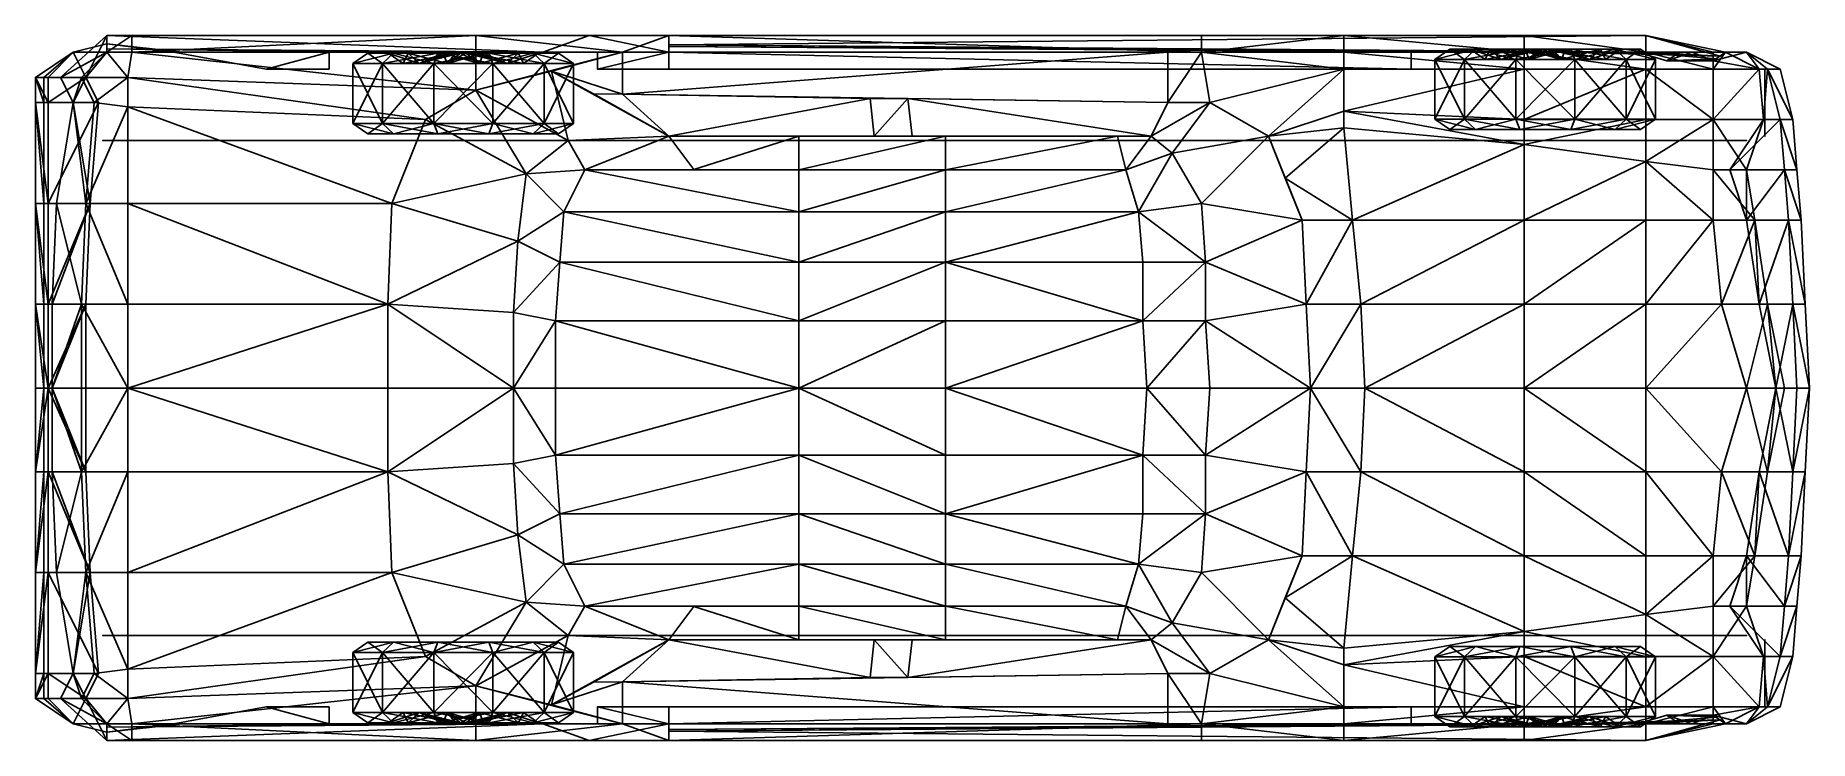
# Model space of a CAD drawing. Extents: x -5.37 to 0, y -1.07 to 1.07.
import ezdxf

# ---------------------------------------------------------------- set-up
doc = ezdxf.new("R2010")
doc.units = 0
doc.layers.get('0').update_dxf_attribs({"linetype": 'CONTINUOUS'})

msp = doc.modelspace()

# ---------------------------------------------------------------- meshes
at = {"color": 254, "linetype": 'BYBLOCK'}
mesh = msp.add_polyface(dxfattribs=at)
corners = [(-0.0635, 0.508, 0.381), (-0.0762, 0.6604, 0.381), (-0.0254, 0.508, 0.4953), (-0.0381, 0.6604, 0.4953), (-0.0762, 0.6604, 0.5842), (-0.0635, 0.508, 0.5842), (-5.207, 0.5588, 0.5842), (-5.1816, 0.8636, 0.5842), (-5.334, 0.5588, 0.5842), (-5.334, 0.8636, 0.5842), (-5.3721, 0.8636, 0.508), (-5.3721, 0.5588, 0.508), (-5.3467, 0.5588, 0.381), (-5.3467, 0.8636, 0.381), (-5.3721, 0.254, 0.508), (-5.3467, 0.254, 0.381), (-5.334, 0.254, 0.5842), (-5.2197, 0.254, 0.5842), (-0.0127, 0.254, 0.4953), (-0.0508, 0.254, 0.5842), (-0.0508, 0.254, 0.381), (-5.3721, 0, 0.508), (-5.3467, 0, 0.381), (-5.334, 0, 0.5842), (-5.2197, 0, 0.5842), (0, 0, 0.4953), (-0.0381, 0, 0.5842), (-0.0381, 0, 0.381), (-5.3721, 0.9398, 0.508), (-5.3467, 0.9398, 0.381), (-5.334, 0.9398, 0.5842), (-5.2197, 0.9398, 0.5842), (-0.0508, 0.8128, 0.4953), (-0.0889, 0.8128, 0.5842), (-0.0889, 0.8128, 0.381), (-0.127, 0.9652, 0.381), (-0.0889, 0.9652, 0.4953), (-0.127, 0.9652, 0.5842), (-5.2578, 1.016, 0.508), (-5.2578, 1.016, 0.381), (-5.1562, 1.016, 0.5842), (-5.1562, 1.0414, 0.508), (-5.1562, 1.0414, 0.381), (-4.9276, 1.016, 0.5207), (-4.9276, 1.016, 0.508), (-4.953, 1.016, 0.381), (-0.1905, 1.016, 0.4953), (-0.1524, 0.9652, 0.5842), (-0.1905, 1.016, 0.381), (-0.3556, 1.016, 0.4953), (-0.2921, 0.9906, 0.5842), (-0.3302, 1.016, 0.381), (-0.3937, 1.016, 0.4191), (-0.4318, 0.9906, 0.5588), (-0.4318, -0.9906, 0.5588), (-0.3556, -1.016, 0.4953), (-0.2921, -0.9906, 0.5842), (-0.3937, -1.016, 0.4191), (-0.3302, -1.016, 0.381), (-0.1905, -1.016, 0.4953), (-0.1905, -1.016, 0.381), (-0.1524, -0.9652, 0.5842), (-0.0889, -0.9652, 0.4953), (-0.127, -0.9652, 0.381), (-0.127, -0.9652, 0.5842), (-4.9276, -1.016, 0.508), (-5.1562, -1.0414, 0.508), (-4.953, -1.016, 0.381), (-5.1562, -1.0414, 0.381), (-4.9276, -1.016, 0.5207), (-5.1562, -1.016, 0.5842), (-5.2578, -1.016, 0.508), (-5.2578, -1.016, 0.381), (-5.2197, -0.9398, 0.5842), (-5.3467, -0.9398, 0.381), (-5.3721, -0.9398, 0.508), (-5.334, -0.9398, 0.5842), (-0.0508, -0.8128, 0.4953), (-0.0889, -0.8128, 0.5842), (-0.0889, -0.8128, 0.381), (-0.0762, -0.6604, 0.381), (-0.0381, -0.6604, 0.4953), (-0.0762, -0.6604, 0.5842), (-5.1816, -0.8636, 0.5842), (-5.334, -0.8636, 0.5842), (-5.3721, -0.8636, 0.508), (-5.3467, -0.8636, 0.381), (-0.0508, -0.254, 0.381), (-0.0127, -0.254, 0.4953), (-0.0508, -0.254, 0.5842), (-5.2197, -0.254, 0.5842), (-5.334, -0.254, 0.5842), (-5.3721, -0.254, 0.508), (-5.3467, -0.254, 0.381), (-0.0635, -0.508, 0.381), (-0.0254, -0.508, 0.4953), (-0.0635, -0.508, 0.5842), (-5.207, -0.5588, 0.5842), (-5.334, -0.5588, 0.5842), (-5.3721, -0.5588, 0.508), (-5.3467, -0.5588, 0.381)]
mesh.append_faces([[corners[k] for k in face] for face in [(30, 38, 28), (38, 29, 28), (40, 38, 31), (37, 46, 47), (46, 35, 48), (46, 50, 47), (56, 59, 61), (63, 59, 60), (59, 64, 61), (71, 70, 73), (74, 71, 75), (71, 76, 75)]], dxfattribs={"vtx0": -1, "color": 254})
mesh.append_faces([[corners[k] for k in face] for face in [(43, 41, 40), (52, 49, 51), (67, 66, 68), (66, 70, 71)]], dxfattribs={"vtx0": -1, "vtx1": -1, "color": 254})
mesh.append_faces([[corners[k] for k in face] for face in [(40, 41, 38), (41, 45, 42), (55, 57, 58), (66, 69, 70)]], dxfattribs={"vtx0": -1, "vtx2": -1, "color": 254})
mesh.append_faces([[corners[k] for k in face] for face in [(21, 14, 22), (24, 17, 23), (27, 20, 25), (29, 13, 28), (30, 9, 31), (32, 3, 34), (34, 35, 32), (36, 32, 35), (54, 55, 56), (54, 57, 55), (59, 55, 60), (62, 59, 63), (62, 64, 59), (65, 66, 67), (65, 69, 66), (72, 68, 71), (72, 71, 74), (73, 76, 71), (62, 77, 64), (78, 64, 77), (77, 81, 78), (76, 84, 75), (26, 89, 25), (21, 92, 23)]], dxfattribs={"vtx1": -1, "color": 254})
mesh.append_faces([[corners[k] for k in face] for face in [(0, 1, 2), (3, 2, 1), (2, 3, 4), (4, 5, 2), (6, 7, 8), (9, 8, 7), (8, 9, 10), (10, 11, 8), (11, 10, 12), (13, 12, 10), (14, 11, 15), (12, 15, 11), (16, 8, 11), (11, 14, 16), (17, 6, 16), (8, 16, 6), (18, 2, 5), (5, 19, 18), (20, 0, 18), (2, 18, 0), (15, 22, 14), (23, 16, 14), (16, 23, 17), (25, 18, 19), (18, 25, 20), (10, 28, 13), (28, 10, 9), (7, 31, 9), (33, 4, 3), (1, 34, 3), (38, 41, 42), (46, 49, 50), (48, 51, 49), (58, 60, 55), (55, 59, 56), (66, 71, 68), (79, 80, 81), (82, 78, 81), (73, 83, 84), (85, 75, 84), (75, 85, 86), (25, 88, 87), (88, 25, 89), (23, 91, 90), (91, 23, 92), (22, 93, 92), (94, 87, 88), (88, 95, 94), (95, 88, 96), (89, 96, 88), (97, 90, 91), (91, 98, 97), (98, 91, 99), (92, 99, 91), (99, 92, 93), (93, 100, 99), (85, 99, 100), (100, 86, 85), (84, 98, 85), (99, 85, 98), (83, 97, 98), (98, 84, 83), (81, 95, 82), (96, 82, 95), (80, 94, 95), (95, 81, 80)]], dxfattribs={"vtx1": -1, "vtx2": -1, "color": 254})
mesh.append_faces([[corners[k] for k in face] for face in [(14, 21, 23), (19, 26, 25), (9, 30, 28), (3, 32, 33), (32, 36, 37), (37, 33, 32), (30, 31, 38), (38, 39, 29), (42, 39, 38), (43, 44, 41), (41, 44, 45), (37, 36, 46), (46, 36, 35), (49, 46, 48), (52, 53, 49), (49, 53, 50), (63, 79, 77), (77, 62, 63), (81, 77, 79), (84, 76, 73), (86, 74, 75), (87, 27, 25), (90, 24, 23), (92, 21, 22)]], dxfattribs={"vtx2": -1, "color": 254})
at = {"color": 0, "linetype": 'BYBLOCK'}
mesh = msp.add_polyface(dxfattribs=at)
corners = [(-3.9116, 0.4445, 1.5113), (-3.7719, 0.5334, 1.5748), (-3.8862, 0.6477, 1.5113), (-5.0927, 0.5588, 1.1049), (-4.2926, 0.5588, 1.1938), (-5.0927, 0.8509, 1.0795), (-4.191, 0.8128, 1.1684), (-5.1943, 0.8636, 1.0414), (-5.2197, 0.5588, 1.0541), (-5.3086, 0.5588, 0.9144), (-5.2578, 0.8636, 0.9144), (-5.1816, 0.8636, 0.5842), (-5.207, 0.5588, 0.5842), (-5.3213, 0.254, 0.9144), (-5.2197, 0.254, 0.5842), (-5.2324, 0.254, 1.0668), (-5.0927, 0.254, 1.1176), (-4.3053, 0.254, 1.1938), (-3.9243, 0.2286, 1.5113), (-3.7846, 0.381, 1.5875), (-5.3213, 0, 0.9144), (-5.2197, 0, 0.5842), (-5.2324, 0, 1.0668), (-5.0927, 0, 1.1176), (-4.3053, 0, 1.1938), (-3.9243, 0, 1.5113), (-3.7973, 0.2032, 1.5875), (-5.2324, 0.9398, 1.0287), (-5.2959, 0.9398, 0.9144), (-5.0927, 0.9398, 1.0795), (-4.0386, 0.9017, 1.143), (-3.7592, 0.7493, 1.5113), (-3.81, 0.9587, 1.1031), (-5.1562, 1.016, 1.0033), (-5.1562, 1.0668, 0.9144), (-5.08, 1.016, 1.0287), (-4.0386, 1.016, 1.0922), (-3.5941, 1.016, 1.0668), (-5.08, 1.0668, 0.9144), (-4.0386, 1.0668, 0.9144), (-4.4831, 1.016, 0.4191), (-4.4831, 0.9652, 0.3048), (-4.6736, 0.9652, 0.3048), (-4.953, 1.016, 0.381), (-4.4577, 1.016, 0.5334), (-4.9276, 1.016, 0.5207), (-4.3942, 1.016, 0.5842), (-5.1562, 1.016, 0.5842), (-4.3307, 1.016, 0.6477), (-3.8354, 1.016, 0.6477), (-3.7592, 1.016, 0.5842), (-5.1562, 1.0261, 0.6477), (-3.6957, 1.0668, 0.9144)]
mesh.append_faces([[corners[k] for k in face] for face in [(0, 1, 2), (5, 4, 6), (5, 8, 3), (10, 8, 7), (10, 12, 9), (9, 15, 8), (3, 17, 4), (10, 27, 28), (29, 7, 5), (29, 6, 30), (28, 33, 34), (33, 38, 34)]], dxfattribs={"vtx0": -1, "color": 0})
mesh.append_faces([[corners[k] for k in face] for face in [(13, 15, 9), (16, 17, 3), (18, 19, 0), (31, 32, 30), (35, 30, 36), (46, 51, 48), (34, 49, 51)]], dxfattribs={"vtx0": -1, "vtx1": -1, "color": 0})
mesh.append_faces([[corners[k] for k in face] for face in [(33, 35, 38)]], dxfattribs={"vtx0": -1, "vtx1": -1, "vtx2": -1, "color": 0})
mesh.append_faces([[corners[k] for k in face] for face in [(16, 8, 15), (33, 29, 35), (35, 39, 38), (39, 36, 37), (40, 42, 43), (46, 47, 51)]], dxfattribs={"vtx0": -1, "vtx2": -1, "color": 0})
mesh.append_faces([[corners[k] for k in face] for face in [(3, 4, 5), (9, 8, 10), (22, 15, 20), (7, 27, 10), (5, 6, 29)]], dxfattribs={"vtx1": -1, "color": 0})
mesh.append_faces([[corners[k] for k in face] for face in [(12, 14, 13), (20, 13, 14), (13, 20, 15), (23, 16, 15), (24, 17, 23), (16, 23, 17), (18, 25, 26), (35, 36, 39), (44, 40, 43), (43, 45, 44), (46, 44, 45), (45, 47, 46), (34, 52, 49)]], dxfattribs={"vtx1": -1, "vtx2": -1, "color": 0})
mesh.append_faces([[corners[k] for k in face] for face in [(5, 7, 8), (10, 11, 12), (13, 9, 12), (16, 3, 8), (14, 21, 20), (15, 22, 23), (29, 27, 7), (28, 27, 33), (33, 27, 29), (35, 29, 30), (30, 37, 36), (40, 41, 42), (46, 48, 49), (49, 50, 46)]], dxfattribs={"vtx2": -1, "color": 0})
at = {"color": 240, "linetype": 'BYBLOCK'}
mesh = msp.add_polyface(dxfattribs=at)
corners = [(-5.2578, 0.8636, 0.9144), (-5.2959, 0.9398, 0.9144), (-5.2197, 0.9398, 0.5842), (-5.1816, 0.8636, 0.5842), (-5.1562, 1.0668, 0.9144), (-5.1562, 1.016, 0.5842), (-5.2959, -0.9398, 0.9144), (-5.2197, -0.9398, 0.5842), (-5.1562, -1.0668, 0.9144), (-5.1562, -1.016, 0.5842), (-5.2578, -0.8636, 0.9144), (-5.1816, -0.8636, 0.5842)]
mesh.append_faces([[corners[k] for k in face] for face in [(2, 4, 5), (8, 7, 9)]], dxfattribs={"vtx0": -1, "color": 240})
mesh.append_faces([[corners[k] for k in face] for face in [(6, 7, 8), (6, 10, 7), (11, 7, 10)]], dxfattribs={"vtx1": -1, "color": 240})
mesh.append_faces([[corners[k] for k in face] for face in [(0, 1, 2), (2, 3, 0), (2, 1, 4)]], dxfattribs={"vtx2": -1, "color": 240})
at = {"color": 254, "linetype": 'BYBLOCK'}
mesh = msp.add_polyface(dxfattribs=at)
corners = [(-0.8305, 1.0258, 0.3221), (-0.8001, 1.0258, 0.3302), (-0.8305, 1.0258, 0.3383), (-0.9824, 0.9944, 0.2814), (-0.9824, 0.9944, 0.379), (-1.0279, 1.0258, 0.2692), (-1.0279, 1.0258, 0.3912), (-0.8223, 1.0258, 0.3524), (-0.9335, 0.9944, 0.4636), (-0.9669, 1.0258, 0.497), (-0.8082, 1.0258, 0.3606), (-0.8489, 0.9944, 0.5125), (-0.8611, 1.0258, 0.558), (-0.792, 1.0258, 0.3606), (-0.7513, 0.9944, 0.5125), (-0.7391, 1.0258, 0.558), (-0.7779, 1.0258, 0.3524), (-0.6667, 0.9944, 0.4636), (-0.6333, 1.0258, 0.497), (-0.7697, 1.0258, 0.3383), (-0.6178, 0.9944, 0.379), (-0.5723, 1.0258, 0.3912), (-0.7697, 1.0258, 0.3221), (-0.6178, 0.9944, 0.2814), (-0.5723, 1.0258, 0.2692), (-0.7779, 1.0258, 0.308), (-0.6667, 0.9944, 0.1968), (-0.6333, 1.0258, 0.1634), (-0.792, 1.0258, 0.2998), (-0.7513, 0.9944, 0.1479), (-0.7391, 1.0258, 0.1024), (-0.8082, 1.0258, 0.2998), (-0.8489, 0.9944, 0.1479), (-0.8611, 1.0258, 0.1024), (-0.8223, 1.0258, 0.308), (-0.9335, 0.9944, 0.1968), (-0.9669, 1.0258, 0.1634), (-4.2435, 1.0131, 0.1634), (-4.2101, 0.9817, 0.1968), (-4.3045, 1.0131, 0.2692), (-4.259, 0.9817, 0.2814), (-4.0989, 1.0131, 0.308), (-4.1071, 1.0131, 0.3221), (-4.0767, 1.0131, 0.3302), (-4.1377, 1.0131, 0.1024), (-4.1255, 0.9817, 0.1479), (-4.0848, 1.0131, 0.2998), (-4.0157, 1.0131, 0.1024), (-4.0279, 0.9817, 0.1479), (-4.0686, 1.0131, 0.2998), (-3.9099, 1.0131, 0.1634), (-3.9433, 0.9817, 0.1968), (-4.0545, 1.0131, 0.308), (-3.8489, 1.0131, 0.2692), (-3.8944, 0.9817, 0.2814), (-4.0463, 1.0131, 0.3221), (-3.8489, 1.0131, 0.3912), (-3.8944, 0.9817, 0.379), (-4.0463, 1.0131, 0.3383), (-3.9099, 1.0131, 0.497), (-3.9433, 0.9817, 0.4636), (-4.0545, 1.0131, 0.3524), (-4.0157, 1.0131, 0.558), (-4.0279, 0.9817, 0.5125), (-4.0686, 1.0131, 0.3606), (-4.1377, 1.0131, 0.558), (-4.1255, 0.9817, 0.5125), (-4.0848, 1.0131, 0.3606), (-4.2435, 1.0131, 0.497), (-4.2101, 0.9817, 0.4636), (-4.0989, 1.0131, 0.3524), (-4.3045, 1.0131, 0.3912), (-4.259, 0.9817, 0.379), (-4.1071, 1.0131, 0.3383), (-4.0767, -1.0131, 0.3302), (-4.1071, -1.0131, 0.3221), (-4.1071, -1.0131, 0.3383), (-4.259, -0.9817, 0.2814), (-4.259, -0.9817, 0.379), (-4.3045, -1.0131, 0.2692), (-4.3045, -1.0131, 0.3912), (-4.0989, -1.0131, 0.3524), (-4.2101, -0.9817, 0.4636), (-4.2435, -1.0131, 0.497), (-4.0848, -1.0131, 0.3606), (-4.1255, -0.9817, 0.5125), (-4.1377, -1.0131, 0.558), (-4.0686, -1.0131, 0.3606), (-4.0279, -0.9817, 0.5125), (-4.0157, -1.0131, 0.558), (-4.0545, -1.0131, 0.3524), (-3.9433, -0.9817, 0.4636), (-3.9099, -1.0131, 0.497), (-4.0463, -1.0131, 0.3383), (-3.8944, -0.9817, 0.379), (-3.8489, -1.0131, 0.3912), (-4.0463, -1.0131, 0.3221), (-3.8944, -0.9817, 0.2814), (-3.8489, -1.0131, 0.2692), (-4.0545, -1.0131, 0.308), (-3.9433, -0.9817, 0.1968), (-3.9099, -1.0131, 0.1634), (-4.0686, -1.0131, 0.2998), (-4.0279, -0.9817, 0.1479), (-4.0157, -1.0131, 0.1024), (-4.0848, -1.0131, 0.2998), (-4.1255, -0.9817, 0.1479), (-4.1377, -1.0131, 0.1024), (-4.0989, -1.0131, 0.308), (-4.2101, -0.9817, 0.1968), (-4.2435, -1.0131, 0.1634), (-0.9335, -0.9944, 0.1968), (-0.9669, -1.0258, 0.1634), (-1.0279, -1.0258, 0.2692), (-0.9824, -0.9944, 0.2814), (-0.8223, -1.0258, 0.308), (-0.8305, -1.0258, 0.3221), (-0.8001, -1.0258, 0.3302), (-0.8489, -0.9944, 0.1479), (-0.8611, -1.0258, 0.1024), (-0.8082, -1.0258, 0.2998), (-0.7513, -0.9944, 0.1479), (-0.7391, -1.0258, 0.1024), (-0.792, -1.0258, 0.2998), (-0.6667, -0.9944, 0.1968), (-0.6333, -1.0258, 0.1634), (-0.7779, -1.0258, 0.308), (-0.6178, -0.9944, 0.2814), (-0.5723, -1.0258, 0.2692), (-0.7697, -1.0258, 0.3221), (-0.6178, -0.9944, 0.379), (-0.5723, -1.0258, 0.3912), (-0.7697, -1.0258, 0.3383), (-0.6667, -0.9944, 0.4636), (-0.6333, -1.0258, 0.497), (-0.7779, -1.0258, 0.3524), (-0.7513, -0.9944, 0.5125), (-0.7391, -1.0258, 0.558), (-0.792, -1.0258, 0.3606), (-0.8489, -0.9944, 0.5125), (-0.8611, -1.0258, 0.558), (-0.8082, -1.0258, 0.3606), (-0.9335, -0.9944, 0.4636), (-0.9669, -1.0258, 0.497), (-0.8223, -1.0258, 0.3524), (-0.9824, -0.9944, 0.379), (-1.0279, -1.0258, 0.3912), (-0.8305, -1.0258, 0.3383)]
mesh.append_faces([[corners[k] for k in face] for face in [(0, 1, 2), (5, 3, 6), (4, 6, 3), (2, 1, 7), (6, 4, 9), (8, 9, 4), (7, 1, 10), (9, 8, 12), (11, 12, 8), (10, 1, 13), (12, 11, 15), (14, 15, 11), (13, 1, 16), (15, 14, 18), (17, 18, 14), (16, 1, 19), (18, 17, 21), (20, 21, 17), (19, 1, 22), (21, 20, 24), (23, 24, 20), (22, 1, 25), (24, 23, 27), (26, 27, 23), (25, 1, 28), (27, 26, 30), (29, 30, 26), (28, 1, 31), (30, 29, 33), (32, 33, 29), (31, 1, 34), (33, 32, 36), (35, 36, 32), (34, 1, 0), (36, 35, 5), (3, 5, 35), (37, 38, 39), (40, 39, 38), (41, 43, 42), (44, 45, 37), (38, 37, 45), (46, 43, 41), (47, 48, 44), (45, 44, 48), (49, 43, 46), (50, 51, 47), (48, 47, 51), (52, 43, 49), (53, 54, 50), (51, 50, 54), (55, 43, 52), (56, 57, 53), (54, 53, 57), (58, 43, 55), (59, 60, 56), (57, 56, 60), (61, 43, 58), (62, 63, 59), (60, 59, 63), (64, 43, 61), (65, 66, 62), (63, 62, 66), (67, 43, 64), (68, 69, 65), (66, 65, 69), (70, 43, 67), (71, 72, 68), (69, 68, 72), (73, 43, 70), (39, 40, 71), (72, 71, 40), (42, 43, 73)]], dxfattribs={"vtx0": -1, "vtx1": -1, "color": 254})
mesh.append_faces([[corners[k] for k in face] for face in [(74, 75, 76), (77, 79, 80), (80, 78, 77), (74, 76, 81), (78, 80, 83), (83, 82, 78), (74, 81, 84), (82, 83, 86), (86, 85, 82), (74, 84, 87), (85, 86, 89), (89, 88, 85), (74, 87, 90), (88, 89, 92), (92, 91, 88), (74, 90, 93), (91, 92, 95), (95, 94, 91), (74, 93, 96), (94, 95, 98), (98, 97, 94), (74, 96, 99), (97, 98, 101), (101, 100, 97), (74, 99, 102), (100, 101, 104), (104, 103, 100), (74, 102, 105), (103, 104, 107), (107, 106, 103), (74, 105, 108), (106, 107, 110), (110, 109, 106), (74, 108, 75), (109, 110, 79), (79, 77, 109), (111, 112, 113), (113, 114, 111), (117, 115, 116), (118, 119, 112), (112, 111, 118), (117, 120, 115), (121, 122, 119), (119, 118, 121), (117, 123, 120), (124, 125, 122), (122, 121, 124), (117, 126, 123), (127, 128, 125), (125, 124, 127), (117, 129, 126), (130, 131, 128), (128, 127, 130), (117, 132, 129), (133, 134, 131), (131, 130, 133), (117, 135, 132), (136, 137, 134), (134, 133, 136), (117, 138, 135), (139, 140, 137), (137, 136, 139), (117, 141, 138), (142, 143, 140), (140, 139, 142), (117, 144, 141), (145, 146, 143), (143, 142, 145), (117, 147, 144), (114, 113, 146), (146, 145, 114), (117, 116, 147)]], dxfattribs={"vtx0": -1, "vtx2": -1, "color": 254})
mesh.append_faces([[corners[k] for k in face] for face in [(3, 0, 4), (2, 4, 0), (4, 2, 8), (7, 8, 2), (8, 7, 11), (10, 11, 7), (11, 10, 14), (13, 14, 10), (14, 13, 17), (16, 17, 13), (17, 16, 20), (19, 20, 16), (20, 19, 23), (22, 23, 19), (23, 22, 26), (25, 26, 22), (26, 25, 29), (28, 29, 25), (29, 28, 32), (31, 32, 28), (32, 31, 35), (34, 35, 31), (35, 34, 3), (0, 3, 34), (38, 41, 40), (42, 40, 41), (45, 46, 38), (41, 38, 46), (48, 49, 45), (46, 45, 49), (51, 52, 48), (49, 48, 52), (54, 55, 51), (52, 51, 55), (57, 58, 54), (55, 54, 58), (60, 61, 57), (58, 57, 61), (63, 64, 60), (61, 60, 64), (66, 67, 63), (64, 63, 67), (69, 70, 66), (67, 66, 70), (72, 73, 69), (70, 69, 73), (40, 42, 72), (73, 72, 42)]], dxfattribs={"vtx1": -1, "color": 254})
mesh.append_faces([[corners[k] for k in face] for face in [(75, 77, 78), (78, 76, 75), (76, 78, 82), (82, 81, 76), (81, 82, 85), (85, 84, 81), (84, 85, 88), (88, 87, 84), (87, 88, 91), (91, 90, 87), (90, 91, 94), (94, 93, 90), (93, 94, 97), (97, 96, 93), (96, 97, 100), (100, 99, 96), (99, 100, 103), (103, 102, 99), (102, 103, 106), (106, 105, 102), (105, 106, 109), (109, 108, 105), (108, 109, 77), (77, 75, 108), (115, 111, 114), (114, 116, 115), (120, 118, 111), (111, 115, 120), (123, 121, 118), (118, 120, 123), (126, 124, 121), (121, 123, 126), (129, 127, 124), (124, 126, 129), (132, 130, 127), (127, 129, 132), (135, 133, 130), (130, 132, 135), (138, 136, 133), (133, 135, 138), (141, 139, 136), (136, 138, 141), (144, 142, 139), (139, 141, 144), (147, 145, 142), (142, 144, 147), (116, 114, 145), (145, 147, 116)]], dxfattribs={"vtx2": -1, "color": 254})
at = {"color": 0, "linetype": 'BYBLOCK'}
mesh = msp.add_polyface(dxfattribs=at)
corners = [(-2.032, 0.5334, 1.6129), (-2.6162, 0.5334, 1.6383), (-2.6162, 0.381, 1.651), (-3.0607, 0.381, 1.651), (-3.0607, 0.5334, 1.6383), (-3.7719, 0.5334, 1.5748), (-3.7846, 0.381, 1.5875), (-3.9116, 0.4445, 1.5113), (-3.7973, 0.2032, 1.5875), (-3.9243, 0.2286, 1.5113), (-3.0607, 0.2032, 1.651), (-2.6162, 0.2032, 1.651), (-2.0193, 0.2032, 1.6256), (-3.7973, 0, 1.5875), (-3.9243, 0, 1.5113), (-3.0607, 0, 1.651), (-2.6162, 0, 1.651), (-3.7084, 0.6604, 1.5621), (-3.8862, 0.6477, 1.5113), (-3.7592, 0.7493, 1.5113), (-3.0607, 0.6604, 1.6129), (-2.6162, 0.6604, 1.6129), (-2.0701, 0.6604, 1.6002), (-3.4544, 0.762, 1.524), (-3.81, 0.9587, 1.1031), (-3.3782, 0.6614, 1.5879), (-3.0607, 0.762, 1.524), (-3.6824, 0.8899, 1.2548), (-3.5941, 0.889, 1.1684), (-3.5941, 1.016, 1.0668), (-2.6162, 0.762, 1.524), (-2.0955, 0.762, 1.524), (-2.8321, 0.762, 1.524), (-2.7178, 0.762, 1.524), (-2.7305, 0.8765, 1.1684), (-2.8448, 0.8765, 1.1684), (-1.9431, 0.8636, 1.1684), (-1.9431, 1.016, 1.0668), (-4.0386, 1.0668, 0.9144), (-3.4544, 1.0668, 0.9144), (-1.8415, 1.016, 1.0668), (-1.8415, 1.0668, 0.9144), (-1.2065, 0.9652, 0.254), (-3.4544, 0.9652, 0.254), (-3.4544, 1.016, 0.4191), (-3.4544, 1.016, 0.5588), (-1.1684, 1.016, 0.5588), (-3.4544, 1.016, 0.6858), (-3.4544, 1.0332, 0.762), (-1.0795, 1.016, 0.6858), (-0.9525, 1.016, 0.762), (-3.4544, 1.0389, 0.7874), (-0.4953, 1.0668, 0.9144), (-3.6703, 0.9652, 0.254), (-3.6703, 1.016, 0.4191), (-3.6957, 1.016, 0.5334), (-3.8354, 1.016, 0.6477), (-3.6957, 1.0668, 0.9144)]
mesh.append_faces([[corners[k] for k in face] for face in [(38, 29, 39), (47, 57, 39)]], dxfattribs={"vtx0": -1, "color": 0})
mesh.append_faces([[corners[k] for k in face] for face in [(5, 17, 18), (4, 17, 5), (1, 21, 4), (17, 23, 19), (24, 28, 29), (45, 46, 44), (48, 49, 47)]], dxfattribs={"vtx0": -1, "vtx1": -1, "color": 0})
mesh.append_faces([[corners[k] for k in face] for face in [(19, 23, 24), (30, 26, 20), (47, 56, 57)]], dxfattribs={"vtx0": -1, "vtx1": -1, "vtx2": -1, "color": 0})
mesh.append_faces([[corners[k] for k in face] for face in [(3, 5, 6), (10, 6, 8), (12, 11, 16), (18, 17, 19), (22, 1, 0), (25, 26, 23), (24, 27, 28), (21, 31, 30), (32, 33, 34), (34, 35, 32), (28, 37, 29), (40, 41, 39), (46, 45, 47), (44, 43, 53), (44, 54, 55), (55, 45, 44), (45, 55, 56), (56, 47, 45)]], dxfattribs={"vtx0": -1, "vtx2": -1, "color": 0})
mesh.append_faces([[corners[k] for k in face] for face in [(4, 3, 1), (13, 8, 14), (16, 11, 15), (20, 4, 21)]], dxfattribs={"vtx1": -1, "color": 0})
mesh.append_faces([[corners[k] for k in face] for face in [(2, 1, 3), (6, 5, 7), (8, 6, 9), (10, 3, 6), (11, 2, 10), (3, 10, 2), (2, 11, 12), (15, 10, 8), (10, 15, 11), (22, 21, 1), (17, 25, 23), (25, 20, 26), (20, 21, 30), (21, 22, 31), (28, 36, 37), (42, 43, 44), (53, 54, 44)]], dxfattribs={"vtx1": -1, "vtx2": -1, "color": 0})
mesh.append_faces([[corners[k] for k in face] for face in [(0, 1, 2), (3, 4, 5), (8, 13, 15), (4, 20, 17), (39, 29, 40), (50, 48, 51), (51, 39, 52)]], dxfattribs={"vtx2": -1, "color": 0})
mesh = msp.add_polyface(dxfattribs=at)
corners = [(-0.8636, 0.508, 1.143), (-0.4953, 0.6858, 1.0795), (-0.8636, 0.7366, 1.1176), (-1.4097, 0.7874, 1.143), (-1.3843, 0.508, 1.1557), (-1.5367, 0.508, 1.1938), (-1.5875, 0.635, 1.1938), (-2.0193, 0.381, 1.6256), (-1.8288, 0.381, 1.5748), (-2.032, 0.5334, 1.6129), (-1.8415, 0.5588, 1.5621), (-2.6162, 0.381, 1.651), (-2.0193, 0.2032, 1.6256), (-1.8288, 0.2032, 1.5748), (-1.3589, 0.254, 1.1684), (-1.524, 0.254, 1.1938), (-0.8636, 0.254, 1.1557), (-0.4953, 0.508, 1.1303), (-2.6162, 0, 1.651), (-2.0066, 0, 1.6256), (-1.8161, 0, 1.5748), (-1.3462, 0, 1.1684), (-1.5113, 0, 1.1938), (-0.8636, 0, 1.1811), (-0.4953, 0.254, 1.143), (-1.9304, 0.7112, 1.5494), (-2.0701, 0.6604, 1.6002), (-1.6383, 0.762, 1.1938), (-1.4097, 0.8382, 1.1684), (-0.8636, 0.8128, 1.1557), (-0.4953, 0.8128, 1.143), (-0.8636, 0.9652, 1.1303), (-0.4953, 0.9652, 1.1176), (-1.4097, 0.9652, 1.143), (-1.8161, 0.8636, 1.1938), (-1.9939, 0.762, 1.524), (-2.0955, 0.762, 1.524), (-1.9431, 0.8636, 1.1684), (-1.8415, 1.016, 1.0668), (-1.9431, 1.016, 1.0668), (-1.4097, 1.016, 1.0922), (-0.8636, 1.016, 1.0795), (-1.4097, 1.0668, 0.9144), (-1.8415, 1.0668, 0.9144), (-0.8636, 1.0668, 0.9144), (-0.4953, 1.016, 1.0287), (-3.4544, 1.016, 0.4191), (-1.2065, 1.016, 0.4191), (-1.2065, 0.9652, 0.254), (-1.1684, 1.016, 0.5588), (-3.4544, 1.016, 0.6858), (-1.0795, 1.016, 0.6858), (-0.9525, 1.016, 0.762), (-3.4544, 1.0332, 0.762), (-3.4544, 1.0389, 0.7874), (-0.8509, 1.016, 0.7874), (-0.4953, 1.0668, 0.9144), (-0.4953, 1.016, 0.7874)]
mesh.append_faces([[corners[k] for k in face] for face in [(0, 1, 2), (12, 18, 19), (16, 21, 23), (27, 3, 28), (52, 54, 55)]], dxfattribs={"vtx0": -1, "color": 0})
mesh.append_faces([[corners[k] for k in face] for face in [(2, 4, 0), (5, 4, 6), (7, 8, 9), (9, 11, 7), (15, 4, 5), (0, 14, 16), (6, 3, 27), (29, 2, 30), (31, 29, 32), (27, 33, 34), (35, 34, 37), (38, 33, 40), (41, 42, 40), (54, 56, 57)]], dxfattribs={"vtx0": -1, "vtx1": -1, "color": 0})
mesh.append_faces([[corners[k] for k in face] for face in [(37, 34, 38), (38, 34, 33)]], dxfattribs={"vtx0": -1, "vtx1": -1, "vtx2": -1, "color": 0})
mesh.append_faces([[corners[k] for k in face] for face in [(6, 4, 3), (9, 8, 10), (0, 4, 14), (16, 14, 21), (9, 25, 26), (2, 29, 28), (31, 28, 29), (26, 35, 36), (35, 25, 34), (37, 38, 39), (40, 33, 31), (31, 41, 40), (41, 31, 32), (38, 42, 43), (44, 41, 45), (50, 51, 49)]], dxfattribs={"vtx0": -1, "vtx2": -1, "color": 0})
mesh.append_faces([[corners[k] for k in face] for face in [(20, 13, 19), (21, 14, 22), (28, 33, 27), (47, 46, 49), (52, 51, 53)]], dxfattribs={"vtx1": -1, "color": 0})
mesh.append_faces([[corners[k] for k in face] for face in [(12, 7, 11), (13, 8, 12), (7, 12, 8), (14, 4, 15), (0, 16, 17), (12, 19, 13), (15, 22, 14), (16, 23, 24), (10, 25, 9), (26, 25, 35), (38, 40, 42), (44, 42, 41)]], dxfattribs={"vtx1": -1, "vtx2": -1, "color": 0})
mesh.append_faces([[corners[k] for k in face] for face in [(2, 3, 4), (28, 3, 2), (31, 33, 28), (46, 47, 48)]], dxfattribs={"vtx2": -1, "color": 0})
at = {"color": 251, "linetype": 'BYBLOCK'}
mesh = msp.add_polyface(dxfattribs=at)
corners = [(-1.0279, 1.0258, 0.2692), (-1.0887, 1.0258, 0.2529), (-1.0887, 1.0258, 0.4075), (-1.0279, 1.0258, 0.3912), (-1.1342, 0.9944, 0.2407), (-1.1342, 0.9944, 0.4197), (-1.0113, 1.0258, 0.5414), (-0.9669, 1.0258, 0.497), (-1.0447, 0.9944, 0.5748), (-0.8774, 1.0258, 0.6188), (-0.8611, 1.0258, 0.558), (-0.8896, 0.9944, 0.6643), (-0.7228, 1.0258, 0.6188), (-0.7106, 0.9944, 0.6643), (-0.8774, 1.0258, 0.0416), (-0.8611, 1.0258, 0.1024), (-0.7391, 1.0258, 0.1024), (-0.8896, 0.9944, -0.0039), (-0.7228, 1.0258, 0.0416), (-1.0113, 1.0258, 0.119), (-0.9669, 1.0258, 0.1634), (-1.0447, 0.9944, 0.0856), (-1.1342, 0.8136, 0.2407), (-1.1342, 0.8136, 0.4197), (-1.0887, 0.7821, 0.2529), (-1.0887, 0.7821, 0.4075), (-1.0447, 0.8136, 0.5748), (-1.0113, 0.7821, 0.5414), (-0.8896, 0.8136, 0.6643), (-0.8774, 0.7821, 0.6188), (-0.7106, 0.8136, 0.6643), (-0.7228, 0.7821, 0.6188), (-0.8896, 0.8136, -0.0039), (-0.7106, 0.9944, -0.0039), (-0.8774, 0.7821, 0.0416), (-0.7106, 0.8136, -0.0039), (-1.0447, 0.8136, 0.0856), (-1.0113, 0.7821, 0.119)]
mesh.append_faces([[corners[k] for k in face] for face in [(1, 4, 5), (5, 2, 1), (2, 5, 8), (8, 6, 2), (6, 8, 11), (11, 9, 6), (9, 11, 13), (17, 14, 18), (14, 17, 21), (21, 19, 14), (19, 21, 4), (4, 1, 19), (22, 24, 25), (25, 23, 22), (23, 25, 27), (27, 26, 23), (26, 27, 29), (29, 28, 26), (28, 29, 31), (34, 32, 35), (32, 34, 37), (37, 36, 32), (36, 37, 24), (24, 22, 36)]], dxfattribs={"vtx0": -1, "vtx2": -1, "color": 251})
mesh.append_faces([[corners[k] for k in face] for face in [(0, 1, 2), (2, 3, 0), (3, 2, 6), (6, 7, 3), (7, 6, 9), (9, 10, 7), (10, 9, 12), (14, 15, 16), (15, 14, 19), (19, 20, 15), (20, 19, 1), (1, 0, 20), (4, 22, 23), (23, 5, 4), (5, 23, 26), (26, 8, 5), (8, 26, 28), (28, 11, 8), (11, 28, 30), (32, 17, 33), (17, 32, 36), (36, 21, 17), (21, 36, 22), (22, 4, 21)]], dxfattribs={"vtx2": -1, "color": 251})
mesh = msp.add_polyface(dxfattribs=at)
corners = [(-0.7228, 1.0258, 0.6188), (-0.7391, 1.0258, 0.558), (-0.8611, 1.0258, 0.558), (-0.7106, 0.9944, 0.6643), (-0.8774, 1.0258, 0.6188), (-0.5889, 1.0258, 0.5414), (-0.6333, 1.0258, 0.497), (-0.5555, 0.9944, 0.5748), (-0.5115, 1.0258, 0.4075), (-0.5723, 1.0258, 0.3912), (-0.466, 0.9944, 0.4197), (-0.5115, 1.0258, 0.2529), (-0.5723, 1.0258, 0.2692), (-0.466, 0.9944, 0.2407), (-0.5889, 1.0258, 0.119), (-0.6333, 1.0258, 0.1634), (-0.5555, 0.9944, 0.0856), (-0.7228, 1.0258, 0.0416), (-0.7391, 1.0258, 0.1024), (-0.7106, 0.9944, -0.0039), (-0.8774, 1.0258, 0.0416), (-0.8896, 0.9944, -0.0039), (-0.7106, 0.8136, 0.6643), (-0.8896, 0.9944, 0.6643), (-0.7228, 0.7821, 0.6188), (-0.8896, 0.8136, 0.6643), (-0.5555, 0.8136, 0.5748), (-0.5889, 0.7821, 0.5414), (-0.466, 0.8136, 0.4197), (-0.5115, 0.7821, 0.4075), (-0.466, 0.8136, 0.2407), (-0.5115, 0.7821, 0.2529), (-0.5555, 0.8136, 0.0856), (-0.5889, 0.7821, 0.119), (-0.7106, 0.8136, -0.0039), (-0.7228, 0.7821, 0.0416), (-0.8896, 0.8136, -0.0039), (-0.8774, 0.7821, 0.0416)]
mesh.append_faces([[corners[k] for k in face] for face in [(3, 0, 4), (0, 3, 7), (7, 5, 0), (5, 7, 10), (10, 8, 5), (8, 10, 13), (13, 11, 8), (11, 13, 16), (16, 14, 11), (14, 16, 19), (19, 17, 14), (17, 19, 21), (24, 22, 25), (22, 24, 27), (27, 26, 22), (26, 27, 29), (29, 28, 26), (28, 29, 31), (31, 30, 28), (30, 31, 33), (33, 32, 30), (32, 33, 35), (35, 34, 32), (34, 35, 37)]], dxfattribs={"vtx0": -1, "vtx2": -1, "color": 251})
mesh.append_faces([[corners[k] for k in face] for face in [(0, 1, 2), (1, 0, 5), (5, 6, 1), (6, 5, 8), (8, 9, 6), (9, 8, 11), (11, 12, 9), (12, 11, 14), (14, 15, 12), (15, 14, 17), (17, 18, 15), (18, 17, 20), (22, 3, 23), (3, 22, 26), (26, 7, 3), (7, 26, 28), (28, 10, 7), (10, 28, 30), (30, 13, 10), (13, 30, 32), (32, 16, 13), (16, 32, 34), (34, 19, 16), (19, 34, 36)]], dxfattribs={"vtx2": -1, "color": 251})
at = {"color": 0, "linetype": 'BYBLOCK'}
mesh = msp.add_polyface(dxfattribs=at)
corners = [(-0.0635, 0.508, 0.5842), (-0.0762, 0.6604, 0.5842), (-0.1905, 0.508, 0.5842), (-0.2413, 0.6604, 0.5842), (-0.2921, 0.508, 1.0668), (-0.1651, 0.508, 0.9398), (-0.2921, 0.6604, 1.016), (-0.1905, 0.6604, 0.9398), (-0.4953, 0.6858, 1.0795), (-0.4953, 0.508, 1.1303), (-0.8636, 0.508, 1.143), (-0.4953, 0.254, 1.143), (-0.8636, 0.254, 1.1557), (-0.2667, 0.254, 1.0795), (-0.127, 0.254, 0.9398), (-0.0508, 0.254, 0.5842), (-0.1524, 0.254, 0.5842), (-0.4953, 0, 1.1684), (-0.8636, 0, 1.1811), (-0.1905, 0, 1.1303), (-0.0762, 0, 0.9398), (-0.0381, 0, 0.5842), (-0.1016, 0, 0.5842), (-0.4953, 0.8128, 1.143), (-0.8636, 0.7366, 1.1176), (-0.2921, 0.8128, 1.0795), (-0.1397, 0.8128, 0.9398), (-0.1397, 0.8128, 0.5842), (-0.0889, 0.8128, 0.5842), (-0.127, 0.9652, 0.5842), (-0.1524, 0.9652, 0.5842), (-0.1524, 0.9652, 0.9398), (-0.2921, 0.9652, 1.0668), (-0.4953, 0.9652, 1.1176), (-0.8636, 0.8128, 1.1557), (-0.8636, 1.016, 1.0795), (-0.4953, 1.016, 1.0287), (-0.2921, 1.016, 0.9652), (-0.254, 1.016, 0.9398), (-0.2921, 0.9906, 0.5842), (-0.8636, 1.0668, 0.9144), (-0.4953, 1.0668, 0.9144), (-0.4318, 0.9906, 0.5588), (-0.5207, 1.016, 0.6858), (-0.2817, 0.9962, 0.6858), (-0.6477, 1.016, 0.762), (-0.2723, 1.0041, 0.762), (-0.2707, 1.0041, 0.7874), (-0.7493, 1.016, 0.7874), (-0.4953, 1.016, 0.7874), (-0.4953, -0.254, 1.143)]
mesh.append_faces([[corners[k] for k in face] for face in [(6, 5, 7), (13, 17, 19), (25, 7, 26), (27, 7, 3), (38, 30, 39), (42, 44, 39), (47, 45, 48)]], dxfattribs={"vtx0": -1, "color": 0})
mesh.append_faces([[corners[k] for k in face] for face in [(4, 5, 6), (4, 11, 13), (19, 14, 13), (8, 23, 24), (25, 33, 23), (23, 33, 34), (35, 33, 36), (36, 32, 37), (40, 36, 41), (37, 41, 36)]], dxfattribs={"vtx0": -1, "vtx1": -1, "color": 0})
mesh.append_faces([[corners[k] for k in face] for face in [(4, 8, 9), (4, 9, 11), (13, 11, 17), (25, 8, 6), (25, 31, 32), (25, 32, 33), (36, 33, 32), (32, 38, 37), (43, 46, 44), (41, 47, 49)]], dxfattribs={"vtx0": -1, "vtx2": -1, "color": 0})
mesh.append_faces([[corners[k] for k in face] for face in [(17, 11, 18), (20, 14, 19), (21, 15, 22), (30, 27, 29), (26, 31, 25), (38, 41, 37), (46, 45, 47)]], dxfattribs={"vtx1": -1, "color": 0})
mesh.append_faces([[corners[k] for k in face] for face in [(0, 1, 2), (3, 2, 1), (9, 8, 10), (11, 9, 12), (14, 5, 13), (4, 13, 5), (15, 0, 16), (2, 16, 0), (16, 22, 15), (25, 23, 8), (6, 7, 25), (1, 28, 3), (27, 3, 28), (28, 29, 27), (42, 43, 44)]], dxfattribs={"vtx1": -1, "vtx2": -1, "color": 0})
mesh.append_faces([[corners[k] for k in face] for face in [(4, 6, 8), (27, 26, 7), (27, 30, 31), (31, 26, 27), (32, 31, 38), (38, 31, 30), (43, 45, 46), (41, 38, 47), (50, 17, 18)]], dxfattribs={"vtx2": -1, "color": 0})
at = {"color": 251, "linetype": 'BYBLOCK'}
mesh = msp.add_polyface(dxfattribs=at)
corners = [(-4.3213, 0.8009, 0.0856), (-4.2879, 0.7694, 0.119), (-4.3653, 0.7694, 0.2529), (-4.4108, 0.8009, 0.2407), (-4.3213, 0.9817, 0.0856), (-4.4108, 0.9817, 0.2407), (-4.1662, 0.8009, -0.0039), (-4.154, 0.7694, 0.0416), (-4.1662, 0.9817, -0.0039), (-3.9872, 0.8009, -0.0039), (-3.9872, 0.9817, -0.0039), (-4.1662, 0.8009, 0.6643), (-4.154, 0.7694, 0.6188), (-3.9994, 0.7694, 0.6188), (-4.1662, 0.9817, 0.6643), (-3.9872, 0.8009, 0.6643), (-4.3213, 0.8009, 0.5748), (-4.2879, 0.7694, 0.5414), (-4.3213, 0.9817, 0.5748), (-4.4108, 0.8009, 0.4197), (-4.3653, 0.7694, 0.4075), (-4.4108, 0.9817, 0.4197), (-4.2879, 1.0131, 0.119), (-4.3653, 1.0131, 0.2529), (-4.2435, 1.0131, 0.1634), (-4.3045, 1.0131, 0.2692), (-4.154, 1.0131, 0.0416), (-4.1377, 1.0131, 0.1024), (-3.9994, 1.0131, 0.0416), (-4.0157, 1.0131, 0.1024), (-4.154, 1.0131, 0.6188), (-3.9872, 0.9817, 0.6643), (-4.1377, 1.0131, 0.558), (-3.9994, 1.0131, 0.6188), (-4.2879, 1.0131, 0.5414), (-4.2435, 1.0131, 0.497), (-4.3653, 1.0131, 0.4075), (-4.3045, 1.0131, 0.3912)]
mesh.append_faces([[corners[k] for k in face] for face in [(0, 1, 2), (2, 3, 0), (6, 7, 1), (1, 0, 6), (7, 6, 9), (11, 12, 13), (16, 17, 12), (12, 11, 16), (19, 20, 17), (17, 16, 19), (3, 2, 20), (20, 19, 3), (22, 4, 5), (5, 23, 22), (26, 8, 4), (4, 22, 26), (8, 26, 28), (30, 14, 31), (34, 18, 14), (14, 30, 34), (36, 21, 18), (18, 34, 36), (23, 5, 21), (21, 36, 23)]], dxfattribs={"vtx0": -1, "vtx2": -1, "color": 251})
mesh.append_faces([[corners[k] for k in face] for face in [(4, 0, 3), (3, 5, 4), (8, 6, 0), (0, 4, 8), (6, 8, 10), (14, 11, 15), (18, 16, 11), (11, 14, 18), (21, 19, 16), (16, 18, 21), (5, 3, 19), (19, 21, 5), (24, 22, 23), (23, 25, 24), (27, 26, 22), (22, 24, 27), (26, 27, 29), (32, 30, 33), (35, 34, 30), (30, 32, 35), (37, 36, 34), (34, 35, 37), (25, 23, 36), (36, 37, 25)]], dxfattribs={"vtx2": -1, "color": 251})
mesh = msp.add_polyface(dxfattribs=at)
corners = [(-3.9872, 0.8009, -0.0039), (-3.9994, 0.7694, 0.0416), (-4.154, 0.7694, 0.0416), (-3.9872, 0.9817, -0.0039), (-4.1662, 0.8009, -0.0039), (-3.8321, 0.8009, 0.0856), (-3.8655, 0.7694, 0.119), (-3.8321, 0.9817, 0.0856), (-3.7426, 0.8009, 0.2407), (-3.7881, 0.7694, 0.2529), (-3.7426, 0.9817, 0.2407), (-3.7426, 0.8009, 0.4197), (-3.7881, 0.7694, 0.4075), (-3.7426, 0.9817, 0.4197), (-3.8321, 0.8009, 0.5748), (-3.8655, 0.7694, 0.5414), (-3.8321, 0.9817, 0.5748), (-3.9872, 0.8009, 0.6643), (-3.9994, 0.7694, 0.6188), (-3.9872, 0.9817, 0.6643), (-4.1662, 0.8009, 0.6643), (-4.1662, 0.9817, 0.6643), (-3.9994, 1.0131, 0.0416), (-4.1662, 0.9817, -0.0039), (-4.0157, 1.0131, 0.1024), (-4.154, 1.0131, 0.0416), (-3.8655, 1.0131, 0.119), (-3.9099, 1.0131, 0.1634), (-3.7881, 1.0131, 0.2529), (-3.8489, 1.0131, 0.2692), (-3.7881, 1.0131, 0.4075), (-3.8489, 1.0131, 0.3912), (-3.8655, 1.0131, 0.5414), (-3.9099, 1.0131, 0.497), (-3.9994, 1.0131, 0.6188), (-4.0157, 1.0131, 0.558), (-4.154, 1.0131, 0.6188), (-4.1377, 1.0131, 0.558)]
mesh.append_faces([[corners[k] for k in face] for face in [(0, 1, 2), (5, 6, 1), (1, 0, 5), (8, 9, 6), (6, 5, 8), (11, 12, 9), (9, 8, 11), (14, 15, 12), (12, 11, 14), (17, 18, 15), (15, 14, 17), (18, 17, 20), (22, 3, 23), (26, 7, 3), (3, 22, 26), (28, 10, 7), (7, 26, 28), (30, 13, 10), (10, 28, 30), (32, 16, 13), (13, 30, 32), (34, 19, 16), (16, 32, 34), (19, 34, 36)]], dxfattribs={"vtx0": -1, "vtx2": -1, "color": 251})
mesh.append_faces([[corners[k] for k in face] for face in [(3, 0, 4), (7, 5, 0), (0, 3, 7), (10, 8, 5), (5, 7, 10), (13, 11, 8), (8, 10, 13), (16, 14, 11), (11, 13, 16), (19, 17, 14), (14, 16, 19), (17, 19, 21), (24, 22, 25), (27, 26, 22), (22, 24, 27), (29, 28, 26), (26, 27, 29), (31, 30, 28), (28, 29, 31), (33, 32, 30), (30, 31, 33), (35, 34, 32), (32, 33, 35), (34, 35, 37)]], dxfattribs={"vtx2": -1, "color": 251})
at = {"color": 254, "linetype": 'BYBLOCK'}
mesh = msp.add_polyface(dxfattribs=at)
corners = [(-0.1351, 0.8636, 0.8128), (-0.1351, 0.9652, 0.8128), (-0.1351, 0.9617, 0.8391), (-0.1351, 0.9516, 0.8636), (-0.1351, 0.9354, 0.8846), (-0.1351, 0.9144, 0.9008), (-0.1351, 0.8899, 0.9109), (-0.1351, 0.8636, 0.9144), (-0.1351, 0.8373, 0.9109), (-0.1351, 0.8128, 0.9008), (-0.1351, 0.7918, 0.8846), (-0.1351, 0.7756, 0.8636), (-0.1351, 0.7655, 0.8391), (-0.1351, 0.762, 0.8128), (-0.1351, 0.7655, 0.7865), (-0.1351, 0.7756, 0.762), (-0.1351, 0.7918, 0.741), (-0.1351, 0.8128, 0.7248), (-0.1351, 0.8373, 0.7147), (-0.1351, 0.8636, 0.7112), (-0.1351, 0.8899, 0.7147), (-0.1351, 0.9144, 0.7248), (-0.1351, 0.9354, 0.741), (-0.1351, 0.9516, 0.762), (-0.1351, 0.9617, 0.7865), (-0.1351, -0.8636, 0.8128), (-0.1351, -0.762, 0.8128), (-0.1351, -0.7655, 0.8391), (-0.1351, -0.7756, 0.8636), (-0.1351, -0.7918, 0.8846), (-0.1351, -0.8128, 0.9008), (-0.1351, -0.8373, 0.9109), (-0.1351, -0.8636, 0.9144), (-0.1351, -0.8899, 0.9109), (-0.1351, -0.9144, 0.9008), (-0.1351, -0.9354, 0.8846), (-0.1351, -0.9516, 0.8636), (-0.1351, -0.9617, 0.8391), (-0.1351, -0.9652, 0.8128), (-0.1351, -0.9617, 0.7865), (-0.1351, -0.9516, 0.762), (-0.1351, -0.9354, 0.741), (-0.1351, -0.9144, 0.7248), (-0.1351, -0.8899, 0.7147), (-0.1351, -0.8636, 0.7112), (-0.1351, -0.8373, 0.7147), (-0.1351, -0.8128, 0.7248), (-0.1351, -0.7918, 0.741), (-0.1351, -0.7756, 0.762), (-0.1351, -0.7655, 0.7865)]
mesh.append_faces([[corners[k] for k in face] for face in [(0, 1, 2), (0, 2, 3), (0, 3, 4), (0, 4, 5), (0, 5, 6), (0, 6, 7), (0, 7, 8), (0, 8, 9), (0, 9, 10), (0, 10, 11), (0, 11, 12), (0, 12, 13), (0, 13, 14), (0, 14, 15), (0, 15, 16), (0, 16, 17), (0, 17, 18), (0, 18, 19), (0, 19, 20), (0, 20, 21), (0, 21, 22), (0, 22, 23), (0, 23, 24), (0, 24, 1), (25, 26, 27), (25, 27, 28), (25, 28, 29), (25, 29, 30), (25, 30, 31), (25, 31, 32), (25, 32, 33), (25, 33, 34), (25, 34, 35), (25, 35, 36), (25, 36, 37), (25, 37, 38), (25, 38, 39), (25, 39, 40), (25, 40, 41), (25, 41, 42), (25, 42, 43), (25, 43, 44), (25, 44, 45), (25, 45, 46), (25, 46, 47), (25, 47, 48), (25, 48, 49), (25, 49, 26)]], dxfattribs={"vtx0": -1, "vtx2": -1, "color": 254})
at = {"color": 151, "linetype": 'BYBLOCK'}
mesh = msp.add_polyface(dxfattribs=at)
corners = [(-1.5367, 0.508, 1.1938), (-1.6383, 0.762, 1.1938), (-1.8415, 0.5588, 1.5621), (-1.8288, 0.381, 1.5748), (-4.191, 0.8128, 1.1684), (-3.8862, 0.6477, 1.5113), (-4.2926, 0.5588, 1.1938), (-3.9116, 0.4445, 1.5113), (-4.3053, 0.254, 1.1938), (-3.9243, 0.2286, 1.5113), (-1.524, 0.254, 1.1938), (-1.8288, 0.2032, 1.5748), (-3.9243, 0, 1.5113), (-4.3053, 0, 1.1938), (-1.5113, 0, 1.1938), (-1.8161, 0, 1.5748), (-3.7592, 0.7493, 1.5113), (-4.0386, 0.9017, 1.143), (-1.8161, 0.8636, 1.1938), (-1.9304, 0.7112, 1.5494), (-3.5941, 0.889, 1.1684), (-3.6824, 0.8899, 1.2548), (-3.4544, 0.762, 1.524), (-2.8321, 0.762, 1.524), (-2.8448, 0.8765, 1.1684), (-2.7305, 0.8765, 1.1684), (-2.7178, 0.762, 1.524), (-1.9939, 0.762, 1.524), (-1.9431, 0.8636, 1.1684), (-2.7305, -0.8765, 1.1684), (-2.7178, -0.762, 1.524), (-1.9939, -0.762, 1.524), (-1.9431, -0.8636, 1.1684), (-3.4544, -0.762, 1.524), (-2.8321, -0.762, 1.524), (-2.8448, -0.8765, 1.1684), (-3.5941, -0.889, 1.1684), (-3.6824, -0.8899, 1.2548), (-1.8161, -0.8636, 1.1938), (-1.6383, -0.762, 1.1938), (-1.9304, -0.7112, 1.5494), (-1.8415, -0.5588, 1.5621), (-3.8862, -0.6477, 1.5113), (-3.7592, -0.7493, 1.5113), (-4.0386, -0.9017, 1.143), (-4.191, -0.8128, 1.1684), (-1.524, -0.254, 1.1938), (-1.8288, -0.2032, 1.5748), (-3.9243, -0.2286, 1.5113), (-4.3053, -0.254, 1.1938), (-1.5367, -0.508, 1.1938), (-1.8288, -0.381, 1.5748), (-3.9116, -0.4445, 1.5113), (-4.2926, -0.5588, 1.1938)]
mesh.append_faces([[corners[k] for k in face] for face in [(0, 2, 3), (6, 5, 7), (14, 11, 15), (17, 5, 4), (1, 19, 2), (25, 27, 28), (29, 31, 32), (40, 39, 41), (42, 44, 45), (47, 14, 15), (42, 53, 52), (41, 50, 51)]], dxfattribs={"vtx0": -1, "color": 151})
mesh.append_faces([[corners[k] for k in face] for face in [(16, 5, 17), (51, 46, 47), (52, 49, 48)]], dxfattribs={"vtx0": -1, "vtx1": -1, "color": 151})
mesh.append_faces([[corners[k] for k in face] for face in [(8, 7, 9), (10, 3, 11), (22, 24, 20), (33, 35, 36), (42, 43, 44)]], dxfattribs={"vtx0": -1, "vtx2": -1, "color": 151})
mesh.append_faces([[corners[k] for k in face] for face in [(4, 5, 6), (6, 7, 8), (38, 39, 40), (50, 46, 51), (39, 50, 41)]], dxfattribs={"vtx1": -1, "color": 151})
mesh.append_faces([[corners[k] for k in face] for face in [(9, 12, 8), (13, 8, 12), (14, 10, 11), (46, 14, 47), (12, 48, 49), (49, 13, 12)]], dxfattribs={"vtx1": -1, "vtx2": -1, "color": 151})
mesh.append_faces([[corners[k] for k in face] for face in [(0, 1, 2), (10, 0, 3), (1, 18, 19), (20, 21, 22), (22, 23, 24), (25, 26, 27), (29, 30, 31), (33, 34, 35), (36, 37, 33), (52, 53, 49), (42, 45, 53)]], dxfattribs={"vtx2": -1, "color": 151})
at = {"color": 251, "linetype": 'BYBLOCK'}
mesh = msp.add_polyface(dxfattribs=at)
corners = [(-4.9403, 0.7493, 0.3937), (-5.1689, 0.7493, 0.9144), (-2.4384, 0.7493, 0.9144), (-2.4384, 0.7493, 0.254), (-0.1905, 0.7493, 0.9144), (-0.1905, 0.7493, 0.381), (-2.4384, -0.7493, 0.254), (-2.4384, -0.7493, 0.9144), (-0.1905, -0.7493, 0.9144), (-0.1905, -0.7493, 0.381), (-4.9403, -0.7493, 0.3937), (-5.1689, -0.7493, 0.9144)]
mesh.append_faces([[corners[k] for k in face] for face in [(0, 1, 2), (2, 3, 0), (3, 2, 4), (4, 5, 3), (6, 7, 8), (8, 9, 6), (10, 11, 7), (7, 6, 10)]], dxfattribs={"vtx0": -1, "vtx1": -1, "vtx2": -1, "color": 251})
mesh = msp.add_polyface(dxfattribs=at)
corners = [(-0.1905, 0.508, 0.5842), (-0.2413, 0.6604, 0.5842), (-0.1905, 0.6604, 0.9398), (-0.1651, 0.508, 0.9398), (-0.1524, 0.254, 0.5842), (-0.127, 0.254, 0.9398), (-0.1016, 0, 0.5842), (-0.0762, 0, 0.9398), (-0.1524, -0.254, 0.5842), (-0.127, -0.254, 0.9398), (-0.1905, -0.508, 0.5842), (-0.1651, -0.508, 0.9398), (-0.2413, -0.6604, 0.5842), (-0.1905, -0.6604, 0.9398)]
mesh.append_faces([[corners[k] for k in face] for face in [(0, 2, 3), (13, 10, 11)]], dxfattribs={"vtx0": -1, "color": 251})
mesh.append_faces([[corners[k] for k in face] for face in [(8, 6, 9), (7, 9, 6), (10, 8, 11), (9, 11, 8), (12, 10, 13)]], dxfattribs={"vtx1": -1, "color": 251})
mesh.append_faces([[corners[k] for k in face] for face in [(0, 1, 2), (4, 0, 3), (3, 5, 4), (6, 4, 5), (5, 7, 6)]], dxfattribs={"vtx2": -1, "color": 251})
at = {"color": 0, "linetype": 'BYBLOCK'}
mesh = msp.add_polyface(dxfattribs=at)
corners = [(-5.1562, -1.0668, 0.9144), (-3.6957, -1.0668, 0.9144), (-3.8354, -1.016, 0.6477), (-5.1562, -1.0261, 0.6477), (-4.3942, -1.016, 0.5842), (-5.1562, -1.016, 0.5842), (-4.3307, -1.016, 0.6477), (-3.7592, -1.016, 0.5842), (-4.4577, -1.016, 0.5334), (-4.9276, -1.016, 0.5207), (-4.4831, -1.016, 0.4191), (-4.953, -1.016, 0.381), (-4.4831, -0.9652, 0.3048), (-4.6736, -0.9652, 0.3048), (-4.0386, -1.016, 1.0922), (-4.0386, -1.0668, 0.9144), (-3.5941, -1.016, 1.0668), (-5.08, -1.016, 1.0287), (-5.08, -1.0668, 0.9144), (-5.1562, -1.016, 1.0033), (-4.0386, -0.9017, 1.143), (-5.0927, -0.9398, 1.0795), (-5.2324, -0.9398, 1.0287), (-5.2959, -0.9398, 0.9144), (-3.81, -0.9587, 1.1031), (-3.7592, -0.7493, 1.5113), (-4.191, -0.8128, 1.1684), (-5.0927, -0.8509, 1.0795), (-5.1943, -0.8636, 1.0414), (-5.2578, -0.8636, 0.9144), (-3.9243, 0, 1.5113), (-3.9243, -0.2286, 1.5113), (-3.7973, -0.2032, 1.5875), (-4.3053, -0.254, 1.1938), (-4.3053, 0, 1.1938), (-5.0927, 0, 1.1176), (-5.0927, -0.254, 1.1176), (-5.2324, -0.254, 1.0668), (-5.2324, 0, 1.0668), (-5.3213, 0, 0.9144), (-5.3213, -0.254, 0.9144), (-5.2197, -0.254, 0.5842), (-5.2197, 0, 0.5842), (-3.7846, -0.381, 1.5875), (-3.9116, -0.4445, 1.5113), (-5.0927, -0.5588, 1.1049), (-4.2926, -0.5588, 1.1938), (-5.2197, -0.5588, 1.0541), (-5.3086, -0.5588, 0.9144), (-5.207, -0.5588, 0.5842), (-5.1816, -0.8636, 0.5842)]
mesh.append_faces([[corners[k] for k in face] for face in [(18, 19, 0), (19, 23, 0), (26, 21, 20), (28, 21, 27), (22, 29, 23), (33, 45, 46), (37, 48, 47), (49, 29, 48), (47, 29, 28), (47, 27, 45), (46, 27, 26)]], dxfattribs={"vtx0": -1, "color": 0})
mesh.append_faces([[corners[k] for k in face] for face in [(0, 2, 3), (4, 3, 6), (14, 15, 16), (15, 17, 18), (21, 19, 17), (47, 36, 37)]], dxfattribs={"vtx0": -1, "vtx1": -1, "color": 0})
mesh.append_faces([[corners[k] for k in face] for face in [(17, 19, 18)]], dxfattribs={"vtx0": -1, "vtx1": -1, "vtx2": -1, "color": 0})
mesh.append_faces([[corners[k] for k in face] for face in [(4, 5, 3), (10, 13, 11), (20, 17, 14), (24, 25, 20), (43, 31, 44), (33, 36, 45), (37, 40, 48)]], dxfattribs={"vtx0": -1, "vtx2": -1, "color": 0})
mesh.append_faces([[corners[k] for k in face] for face in [(16, 20, 14), (21, 17, 20), (22, 19, 21), (22, 23, 19), (22, 21, 28), (38, 37, 35), (42, 41, 39), (45, 36, 47), (48, 40, 49), (50, 29, 49), (28, 27, 47)]], dxfattribs={"vtx1": -1, "color": 0})
mesh.append_faces([[corners[k] for k in face] for face in [(0, 1, 2), (4, 8, 9), (9, 5, 4), (8, 10, 11), (11, 9, 8), (14, 17, 15), (30, 31, 32), (33, 34, 35), (35, 36, 33), (36, 35, 37), (39, 40, 37), (40, 39, 41), (41, 49, 40)]], dxfattribs={"vtx1": -1, "vtx2": -1, "color": 0})
mesh.append_faces([[corners[k] for k in face] for face in [(4, 6, 2), (2, 7, 4), (10, 12, 13), (26, 27, 21), (22, 28, 29), (37, 38, 39), (47, 48, 29), (46, 45, 27)]], dxfattribs={"vtx2": -1, "color": 0})
mesh = msp.add_polyface(dxfattribs=at)
corners = [(-3.4544, -1.016, 0.6858), (-3.8354, -1.016, 0.6477), (-3.6957, -1.0668, 0.9144), (-3.4544, -1.0668, 0.9144), (-3.4544, -1.016, 0.5588), (-3.6957, -1.016, 0.5334), (-3.4544, -1.016, 0.4191), (-3.6703, -1.016, 0.4191), (-3.6703, -0.9652, 0.254), (-3.4544, -0.9652, 0.254), (-3.4544, -1.0389, 0.7874), (-0.4953, -1.0668, 0.9144), (-0.9525, -1.016, 0.762), (-3.4544, -1.0332, 0.762), (-1.0795, -1.016, 0.6858), (-1.1684, -1.016, 0.5588), (-1.2065, -0.9652, 0.254), (-3.5941, -1.016, 1.0668), (-1.8415, -1.016, 1.0668), (-1.8415, -1.0668, 0.9144), (-4.0386, -1.0668, 0.9144), (-1.9431, -0.8636, 1.1684), (-3.5941, -0.889, 1.1684), (-1.9431, -1.016, 1.0668), (-2.8321, -0.762, 1.524), (-2.7178, -0.762, 1.524), (-2.7305, -0.8765, 1.1684), (-2.8448, -0.8765, 1.1684), (-2.0701, -0.6604, 1.6002), (-2.6162, -0.6604, 1.6129), (-2.0955, -0.762, 1.524), (-2.6162, -0.762, 1.524), (-3.0607, -0.6604, 1.6129), (-3.0607, -0.762, 1.524), (-3.6824, -0.8899, 1.2548), (-3.81, -0.9587, 1.1031), (-3.3782, -0.6614, 1.5879), (-3.4544, -0.762, 1.524), (-3.7084, -0.6604, 1.5621), (-3.7592, -0.7493, 1.5113), (-2.6162, -0.5334, 1.6383), (-3.0607, -0.5334, 1.6383), (-3.7719, -0.5334, 1.5748), (-3.8862, -0.6477, 1.5113), (-2.6162, -0.2032, 1.651), (-2.0193, -0.2032, 1.6256), (-2.6162, 0, 1.651), (-3.0607, 0, 1.651), (-3.0607, -0.2032, 1.651), (-3.7973, -0.2032, 1.5875), (-3.7973, 0, 1.5875), (-3.9243, 0, 1.5113), (-2.6162, -0.381, 1.651), (-3.0607, -0.381, 1.651), (-3.7846, -0.381, 1.5875), (-3.9243, -0.2286, 1.5113), (-3.9116, -0.4445, 1.5113), (-2.032, -0.5334, 1.6129)]
mesh.append_faces([[corners[k] for k in face] for face in [(0, 2, 3), (17, 20, 3), (42, 56, 43)]], dxfattribs={"vtx0": -1, "color": 0})
mesh.append_faces([[corners[k] for k in face] for face in [(13, 14, 0), (4, 15, 6), (19, 18, 3), (23, 22, 17), (30, 29, 31), (34, 35, 22), (33, 36, 37), (38, 43, 39), (44, 45, 46), (54, 48, 49), (42, 53, 54)]], dxfattribs={"vtx0": -1, "vtx1": -1, "color": 0})
mesh.append_faces([[corners[k] for k in face] for face in [(0, 1, 2), (33, 31, 32), (37, 39, 35)]], dxfattribs={"vtx0": -1, "vtx1": -1, "vtx2": -1, "color": 0})
mesh.append_faces([[corners[k] for k in face] for face in [(4, 5, 1), (1, 0, 4), (6, 7, 5), (5, 4, 6), (6, 9, 8), (15, 4, 0), (24, 25, 26), (26, 27, 24), (22, 35, 17), (37, 38, 39), (29, 40, 41), (38, 41, 42), (38, 42, 43)]], dxfattribs={"vtx0": -1, "vtx2": -1, "color": 0})
mesh.append_faces([[corners[k] for k in face] for face in [(3, 10, 11), (17, 3, 18), (32, 41, 38), (50, 49, 47), (41, 53, 42), (40, 57, 52)]], dxfattribs={"vtx1": -1, "color": 0})
mesh.append_faces([[corners[k] for k in face] for face in [(8, 7, 6), (16, 9, 6), (21, 22, 23), (28, 29, 30), (29, 32, 31), (32, 36, 33), (36, 38, 37), (29, 28, 40), (47, 48, 44), (48, 47, 49), (44, 52, 45), (52, 44, 48), (48, 53, 52), (53, 48, 54), (54, 49, 55), (42, 54, 56), (40, 52, 53)]], dxfattribs={"vtx1": -1, "vtx2": -1, "color": 0})
mesh.append_faces([[corners[k] for k in face] for face in [(12, 13, 10), (41, 32, 29), (44, 46, 47), (49, 50, 51), (53, 41, 40)]], dxfattribs={"vtx2": -1, "color": 0})
mesh = msp.add_polyface(dxfattribs=at)
corners = [(-0.4953, -1.0668, 0.9144), (-3.4544, -1.0389, 0.7874), (-0.4953, -1.016, 0.7874), (-0.9525, -1.016, 0.762), (-0.8509, -1.016, 0.7874), (-1.0795, -1.016, 0.6858), (-3.4544, -1.0332, 0.762), (-3.4544, -1.016, 0.6858), (-1.1684, -1.016, 0.5588), (-1.2065, -1.016, 0.4191), (-3.4544, -1.016, 0.4191), (-1.2065, -0.9652, 0.254), (-0.8636, -1.016, 1.0795), (-0.8636, -1.0668, 0.9144), (-0.4953, -1.016, 1.0287), (-1.4097, -1.0668, 0.9144), (-1.4097, -1.016, 1.0922), (-1.8415, -1.016, 1.0668), (-1.8415, -1.0668, 0.9144), (-0.8636, -0.9652, 1.1303), (-0.4953, -0.9652, 1.1176), (-1.4097, -0.9652, 1.143), (-1.8161, -0.8636, 1.1938), (-1.9431, -0.8636, 1.1684), (-1.9431, -1.016, 1.0668), (-1.9304, -0.7112, 1.5494), (-1.9939, -0.762, 1.524), (-2.0701, -0.6604, 1.6002), (-2.0955, -0.762, 1.524), (-1.4097, -0.8382, 1.1684), (-1.6383, -0.762, 1.1938), (-0.8636, -0.8128, 1.1557), (-0.8636, -0.7366, 1.1176), (-0.4953, -0.8128, 1.143), (-1.4097, -0.7874, 1.143), (-1.5875, -0.635, 1.1938), (-1.8415, -0.5588, 1.5621), (-2.032, -0.5334, 1.6129), (-2.6162, -0.5334, 1.6383), (-1.3589, -0.254, 1.1684), (-0.8636, -0.254, 1.1557), (-1.3462, 0, 1.1684), (-0.8636, 0, 1.1811), (-1.5113, 0, 1.1938), (-1.524, -0.254, 1.1938), (-1.8288, -0.2032, 1.5748), (-1.8161, 0, 1.5748), (-2.0066, 0, 1.6256), (-2.0193, -0.2032, 1.6256), (-2.6162, 0, 1.651), (-1.3843, -0.508, 1.1557), (-0.8636, -0.508, 1.143), (-1.5367, -0.508, 1.1938), (-1.8288, -0.381, 1.5748), (-2.0193, -0.381, 1.6256), (-2.6162, -0.381, 1.651), (-0.4953, -0.6858, 1.0795)]
mesh.append_faces([[corners[k] for k in face] for face in [(3, 1, 4), (34, 30, 29), (41, 40, 42), (49, 48, 47), (56, 51, 32)]], dxfattribs={"vtx0": -1, "color": 0})
mesh.append_faces([[corners[k] for k in face] for face in [(12, 13, 14), (15, 17, 18), (19, 12, 20), (21, 16, 19), (12, 19, 16), (17, 23, 24), (25, 26, 22), (26, 27, 28), (29, 19, 31), (31, 32, 29), (25, 37, 27), (38, 27, 37), (39, 40, 41), (50, 51, 39), (53, 37, 36), (50, 35, 34)]], dxfattribs={"vtx0": -1, "vtx1": -1, "color": 0})
mesh.append_faces([[corners[k] for k in face] for face in [(22, 17, 21), (22, 23, 17)]], dxfattribs={"vtx0": -1, "vtx1": -1, "vtx2": -1, "color": 0})
mesh.append_faces([[corners[k] for k in face] for face in [(0, 1, 2), (7, 5, 8), (15, 12, 16), (21, 17, 16), (22, 26, 23), (21, 30, 22), (31, 19, 20), (32, 31, 33), (34, 35, 30), (39, 51, 40), (50, 44, 52), (55, 37, 54), (53, 54, 37), (50, 52, 35), (50, 32, 51)]], dxfattribs={"vtx0": -1, "vtx2": -1, "color": 0})
mesh.append_faces([[corners[k] for k in face] for face in [(3, 5, 6), (9, 10, 8), (21, 19, 29), (34, 29, 32), (34, 32, 50)]], dxfattribs={"vtx1": -1, "color": 0})
mesh.append_faces([[corners[k] for k in face] for face in [(15, 13, 12), (16, 17, 15), (25, 27, 26), (25, 36, 37), (43, 44, 39), (47, 48, 45), (50, 39, 44), (53, 45, 48), (48, 54, 53), (54, 48, 55)]], dxfattribs={"vtx1": -1, "vtx2": -1, "color": 0})
mesh.append_faces([[corners[k] for k in face] for face in [(10, 9, 11), (21, 29, 30), (39, 41, 43), (45, 46, 47)]], dxfattribs={"vtx2": -1, "color": 0})
mesh = msp.add_polyface(dxfattribs=at)
corners = [(-0.254, -1.016, 0.9398), (-0.4953, -1.0668, 0.9144), (-0.2707, -1.0041, 0.7874), (-0.4953, -1.016, 0.7874), (-0.2723, -1.0041, 0.762), (-0.6477, -1.016, 0.762), (-0.7493, -1.016, 0.7874), (-0.5207, -1.016, 0.6858), (-0.2817, -0.9962, 0.6858), (-0.4318, -0.9906, 0.5588), (-0.2921, -0.9906, 0.5842), (-0.2921, -1.016, 0.9652), (-0.4953, -1.016, 1.0287), (-0.8636, -1.0668, 0.9144), (-0.1524, -0.9652, 0.9398), (-0.1524, -0.9652, 0.5842), (-0.2921, -0.9652, 1.0668), (-0.4953, -0.9652, 1.1176), (-0.8636, -1.016, 1.0795), (-0.4953, -0.8128, 1.143), (-0.8636, -0.8128, 1.1557), (-0.2921, -0.8128, 1.0795), (-0.1397, -0.8128, 0.9398), (-0.1397, -0.8128, 0.5842), (-0.127, -0.9652, 0.5842), (-0.0889, -0.8128, 0.5842), (-0.0762, -0.6604, 0.5842), (-0.2413, -0.6604, 0.5842), (-0.1905, -0.6604, 0.9398), (-0.2921, -0.6604, 1.016), (-0.4953, -0.6858, 1.0795), (-0.8636, -0.7366, 1.1176), (-0.0508, -0.254, 0.5842), (-0.0381, 0, 0.5842), (-0.1016, 0, 0.5842), (-0.1524, -0.254, 0.5842), (-0.127, -0.254, 0.9398), (-0.0762, 0, 0.9398), (-0.1905, 0, 1.1303), (-0.2667, -0.254, 1.0795), (-0.4953, -0.254, 1.143), (-0.4953, 0, 1.1684), (-0.8636, 0, 1.1811), (-0.8636, -0.254, 1.1557), (-0.0635, -0.508, 0.5842), (-0.1905, -0.508, 0.5842), (-0.1651, -0.508, 0.9398), (-0.2921, -0.508, 1.0668), (-0.4953, -0.508, 1.1303), (-0.8636, -0.508, 1.143)]
mesh.append_faces([[corners[k] for k in face] for face in [(2, 5, 6), (9, 8, 10), (15, 0, 10), (28, 23, 27), (28, 21, 22), (41, 39, 38), (46, 29, 28)]], dxfattribs={"vtx0": -1, "color": 0})
mesh.append_faces([[corners[k] for k in face] for face in [(2, 1, 3), (0, 16, 11), (17, 12, 16), (16, 21, 17), (14, 21, 16), (30, 21, 29), (40, 39, 41), (48, 47, 40), (30, 47, 48)]], dxfattribs={"vtx0": -1, "vtx1": -1, "color": 0})
mesh.append_faces([[corners[k] for k in face] for face in [(7, 4, 8), (1, 11, 12), (12, 13, 1), (16, 12, 11), (17, 18, 12), (17, 19, 20), (17, 21, 19), (19, 30, 31), (36, 38, 39), (40, 47, 39), (46, 47, 29)]], dxfattribs={"vtx0": -1, "vtx2": -1, "color": 0})
mesh.append_faces([[corners[k] for k in face] for face in [(0, 1, 2), (4, 5, 2), (14, 0, 15), (14, 16, 0), (15, 23, 14), (22, 14, 23), (22, 23, 28), (29, 47, 30)]], dxfattribs={"vtx1": -1, "color": 0})
mesh.append_faces([[corners[k] for k in face] for face in [(9, 7, 8), (24, 25, 23), (25, 26, 27), (27, 23, 25), (28, 29, 21), (19, 21, 30), (34, 35, 32), (42, 43, 40), (44, 32, 35), (35, 45, 44), (46, 36, 39), (39, 47, 46), (48, 40, 43), (43, 49, 48), (30, 48, 49), (26, 44, 45), (45, 27, 26)]], dxfattribs={"vtx1": -1, "vtx2": -1, "color": 0})
mesh.append_faces([[corners[k] for k in face] for face in [(7, 5, 4), (1, 0, 11), (14, 22, 21), (23, 15, 24), (32, 33, 34), (36, 37, 38)]], dxfattribs={"vtx2": -1, "color": 0})
at = {"color": 251, "linetype": 'BYBLOCK'}
mesh = msp.add_polyface(dxfattribs=at)
corners = [(-4.3653, -1.0131, 0.2529), (-4.3045, -1.0131, 0.2692), (-4.3653, -1.0131, 0.4075), (-4.3045, -1.0131, 0.3912), (-4.4108, -0.9817, 0.2407), (-4.4108, -0.9817, 0.4197), (-4.2879, -1.0131, 0.5414), (-4.2435, -1.0131, 0.497), (-4.3213, -0.9817, 0.5748), (-4.154, -1.0131, 0.6188), (-4.1377, -1.0131, 0.558), (-4.1662, -0.9817, 0.6643), (-3.9994, -1.0131, 0.6188), (-3.9872, -0.9817, 0.6643), (-4.1377, -1.0131, 0.1024), (-4.154, -1.0131, 0.0416), (-4.0157, -1.0131, 0.1024), (-4.1662, -0.9817, -0.0039), (-3.9994, -1.0131, 0.0416), (-4.2879, -1.0131, 0.119), (-4.2435, -1.0131, 0.1634), (-4.3213, -0.9817, 0.0856), (-4.4108, -0.8009, 0.2407), (-4.4108, -0.8009, 0.4197), (-4.3653, -0.7694, 0.2529), (-4.3653, -0.7694, 0.4075), (-4.3213, -0.8009, 0.5748), (-4.2879, -0.7694, 0.5414), (-4.1662, -0.8009, 0.6643), (-4.154, -0.7694, 0.6188), (-3.9872, -0.8009, 0.6643), (-3.9994, -0.7694, 0.6188), (-4.1662, -0.8009, -0.0039), (-3.9872, -0.9817, -0.0039), (-4.154, -0.7694, 0.0416), (-3.9872, -0.8009, -0.0039), (-4.3213, -0.8009, 0.0856), (-4.2879, -0.7694, 0.119)]
mesh.append_faces([[corners[k] for k in face] for face in [(4, 0, 5), (2, 5, 0), (5, 2, 8), (6, 8, 2), (8, 6, 11), (9, 11, 6), (11, 9, 13), (15, 17, 18), (17, 15, 21), (19, 21, 15), (21, 19, 4), (0, 4, 19), (24, 22, 25), (23, 25, 22), (25, 23, 27), (26, 27, 23), (27, 26, 29), (28, 29, 26), (29, 28, 31), (32, 34, 35), (34, 32, 37), (36, 37, 32), (37, 36, 24), (22, 24, 36)]], dxfattribs={"vtx0": -1, "vtx1": -1, "color": 251})
mesh.append_faces([[corners[k] for k in face] for face in [(0, 1, 2), (3, 2, 1), (2, 3, 6), (7, 6, 3), (6, 7, 9), (10, 9, 7), (9, 10, 12), (14, 15, 16), (15, 14, 19), (20, 19, 14), (19, 20, 0), (1, 0, 20), (22, 4, 23), (5, 23, 4), (23, 5, 26), (8, 26, 5), (26, 8, 28), (11, 28, 8), (28, 11, 30), (17, 32, 33), (32, 17, 36), (21, 36, 17), (36, 21, 22), (4, 22, 21)]], dxfattribs={"vtx1": -1, "color": 251})
mesh = msp.add_polyface(dxfattribs=at)
corners = [(-4.0157, -1.0131, 0.558), (-3.9994, -1.0131, 0.6188), (-4.1377, -1.0131, 0.558), (-3.9872, -0.9817, 0.6643), (-4.154, -1.0131, 0.6188), (-3.8655, -1.0131, 0.5414), (-3.9099, -1.0131, 0.497), (-3.8321, -0.9817, 0.5748), (-3.7881, -1.0131, 0.4075), (-3.8489, -1.0131, 0.3912), (-3.7426, -0.9817, 0.4197), (-3.7881, -1.0131, 0.2529), (-3.8489, -1.0131, 0.2692), (-3.7426, -0.9817, 0.2407), (-3.8655, -1.0131, 0.119), (-3.9099, -1.0131, 0.1634), (-3.8321, -0.9817, 0.0856), (-3.9994, -1.0131, 0.0416), (-4.0157, -1.0131, 0.1024), (-3.9872, -0.9817, -0.0039), (-4.154, -1.0131, 0.0416), (-4.1662, -0.9817, -0.0039), (-3.9872, -0.8009, 0.6643), (-4.1662, -0.9817, 0.6643), (-3.9994, -0.7694, 0.6188), (-4.1662, -0.8009, 0.6643), (-3.8321, -0.8009, 0.5748), (-3.8655, -0.7694, 0.5414), (-3.7426, -0.8009, 0.4197), (-3.7881, -0.7694, 0.4075), (-3.7426, -0.8009, 0.2407), (-3.7881, -0.7694, 0.2529), (-3.8321, -0.8009, 0.0856), (-3.8655, -0.7694, 0.119), (-3.9872, -0.8009, -0.0039), (-3.9994, -0.7694, 0.0416), (-4.1662, -0.8009, -0.0039), (-4.154, -0.7694, 0.0416)]
mesh.append_faces([[corners[k] for k in face] for face in [(1, 3, 4), (3, 1, 7), (5, 7, 1), (7, 5, 10), (8, 10, 5), (10, 8, 13), (11, 13, 8), (13, 11, 16), (14, 16, 11), (16, 14, 19), (17, 19, 14), (19, 17, 21), (22, 24, 25), (24, 22, 27), (26, 27, 22), (27, 26, 29), (28, 29, 26), (29, 28, 31), (30, 31, 28), (31, 30, 33), (32, 33, 30), (33, 32, 35), (34, 35, 32), (35, 34, 37)]], dxfattribs={"vtx0": -1, "vtx1": -1, "color": 251})
mesh.append_faces([[corners[k] for k in face] for face in [(0, 1, 2), (1, 0, 5), (6, 5, 0), (5, 6, 8), (9, 8, 6), (8, 9, 11), (12, 11, 9), (11, 12, 14), (15, 14, 12), (14, 15, 17), (18, 17, 15), (17, 18, 20), (3, 22, 23), (22, 3, 26), (7, 26, 3), (26, 7, 28), (10, 28, 7), (28, 10, 30), (13, 30, 10), (30, 13, 32), (16, 32, 13), (32, 16, 34), (19, 34, 16), (34, 19, 36)]], dxfattribs={"vtx1": -1, "color": 251})
mesh = msp.add_polyface(dxfattribs=at)
corners = [(-1.0113, -0.7821, 0.119), (-1.0447, -0.8136, 0.0856), (-1.0887, -0.7821, 0.2529), (-1.1342, -0.8136, 0.2407), (-1.0447, -0.9944, 0.0856), (-1.1342, -0.9944, 0.2407), (-0.8774, -0.7821, 0.0416), (-0.8896, -0.8136, -0.0039), (-0.8896, -0.9944, -0.0039), (-0.7106, -0.8136, -0.0039), (-0.7106, -0.9944, -0.0039), (-0.8774, -0.7821, 0.6188), (-0.8896, -0.8136, 0.6643), (-0.7228, -0.7821, 0.6188), (-0.8896, -0.9944, 0.6643), (-0.7106, -0.8136, 0.6643), (-1.0113, -0.7821, 0.5414), (-1.0447, -0.8136, 0.5748), (-1.0447, -0.9944, 0.5748), (-1.0887, -0.7821, 0.4075), (-1.1342, -0.8136, 0.4197), (-1.1342, -0.9944, 0.4197), (-1.0113, -1.0258, 0.119), (-1.0887, -1.0258, 0.2529), (-0.9669, -1.0258, 0.1634), (-1.0279, -1.0258, 0.2692), (-0.8774, -1.0258, 0.0416), (-0.8611, -1.0258, 0.1024), (-0.7228, -1.0258, 0.0416), (-0.7391, -1.0258, 0.1024), (-0.8774, -1.0258, 0.6188), (-0.7106, -0.9944, 0.6643), (-0.8611, -1.0258, 0.558), (-0.7228, -1.0258, 0.6188), (-1.0113, -1.0258, 0.5414), (-0.9669, -1.0258, 0.497), (-1.0887, -1.0258, 0.4075), (-1.0279, -1.0258, 0.3912)]
mesh.append_faces([[corners[k] for k in face] for face in [(0, 1, 2), (3, 2, 1), (6, 7, 0), (1, 0, 7), (7, 6, 9), (11, 12, 13), (16, 17, 11), (12, 11, 17), (19, 20, 16), (17, 16, 20), (2, 3, 19), (20, 19, 3), (4, 22, 5), (23, 5, 22), (8, 26, 4), (22, 4, 26), (26, 8, 28), (14, 30, 31), (18, 34, 14), (30, 14, 34), (21, 36, 18), (34, 18, 36), (5, 23, 21), (36, 21, 23)]], dxfattribs={"vtx0": -1, "vtx1": -1, "color": 251})
mesh.append_faces([[corners[k] for k in face] for face in [(1, 4, 3), (5, 3, 4), (7, 8, 1), (4, 1, 8), (8, 7, 10), (12, 14, 15), (17, 18, 12), (14, 12, 18), (20, 21, 17), (18, 17, 21), (3, 5, 20), (21, 20, 5), (22, 24, 23), (25, 23, 24), (26, 27, 22), (24, 22, 27), (27, 26, 29), (30, 32, 33), (34, 35, 30), (32, 30, 35), (36, 37, 34), (35, 34, 37), (23, 25, 36), (37, 36, 25)]], dxfattribs={"vtx1": -1, "color": 251})
mesh = msp.add_polyface(dxfattribs=at)
corners = [(-0.7228, -0.7821, 0.0416), (-0.7106, -0.8136, -0.0039), (-0.8774, -0.7821, 0.0416), (-0.7106, -0.9944, -0.0039), (-0.8896, -0.8136, -0.0039), (-0.5889, -0.7821, 0.119), (-0.5555, -0.8136, 0.0856), (-0.5555, -0.9944, 0.0856), (-0.5115, -0.7821, 0.2529), (-0.466, -0.8136, 0.2407), (-0.466, -0.9944, 0.2407), (-0.5115, -0.7821, 0.4075), (-0.466, -0.8136, 0.4197), (-0.466, -0.9944, 0.4197), (-0.5889, -0.7821, 0.5414), (-0.5555, -0.8136, 0.5748), (-0.5555, -0.9944, 0.5748), (-0.7228, -0.7821, 0.6188), (-0.7106, -0.8136, 0.6643), (-0.7106, -0.9944, 0.6643), (-0.8896, -0.8136, 0.6643), (-0.8896, -0.9944, 0.6643), (-0.7228, -1.0258, 0.0416), (-0.8896, -0.9944, -0.0039), (-0.7391, -1.0258, 0.1024), (-0.8774, -1.0258, 0.0416), (-0.5889, -1.0258, 0.119), (-0.6333, -1.0258, 0.1634), (-0.5115, -1.0258, 0.2529), (-0.5723, -1.0258, 0.2692), (-0.5115, -1.0258, 0.4075), (-0.5723, -1.0258, 0.3912), (-0.5889, -1.0258, 0.5414), (-0.6333, -1.0258, 0.497), (-0.7228, -1.0258, 0.6188), (-0.7391, -1.0258, 0.558), (-0.8774, -1.0258, 0.6188), (-0.8611, -1.0258, 0.558)]
mesh.append_faces([[corners[k] for k in face] for face in [(0, 1, 2), (5, 6, 0), (1, 0, 6), (8, 9, 5), (6, 5, 9), (11, 12, 8), (9, 8, 12), (14, 15, 11), (12, 11, 15), (17, 18, 14), (15, 14, 18), (18, 17, 20), (3, 22, 23), (7, 26, 3), (22, 3, 26), (10, 28, 7), (26, 7, 28), (13, 30, 10), (28, 10, 30), (16, 32, 13), (30, 13, 32), (19, 34, 16), (32, 16, 34), (34, 19, 36)]], dxfattribs={"vtx0": -1, "vtx1": -1, "color": 251})
mesh.append_faces([[corners[k] for k in face] for face in [(1, 3, 4), (6, 7, 1), (3, 1, 7), (9, 10, 6), (7, 6, 10), (12, 13, 9), (10, 9, 13), (15, 16, 12), (13, 12, 16), (18, 19, 15), (16, 15, 19), (19, 18, 21), (22, 24, 25), (26, 27, 22), (24, 22, 27), (28, 29, 26), (27, 26, 29), (30, 31, 28), (29, 28, 31), (32, 33, 30), (31, 30, 33), (34, 35, 32), (33, 32, 35), (35, 34, 37)]], dxfattribs={"vtx1": -1, "color": 251})

doc.saveas('drawing.dxf')
